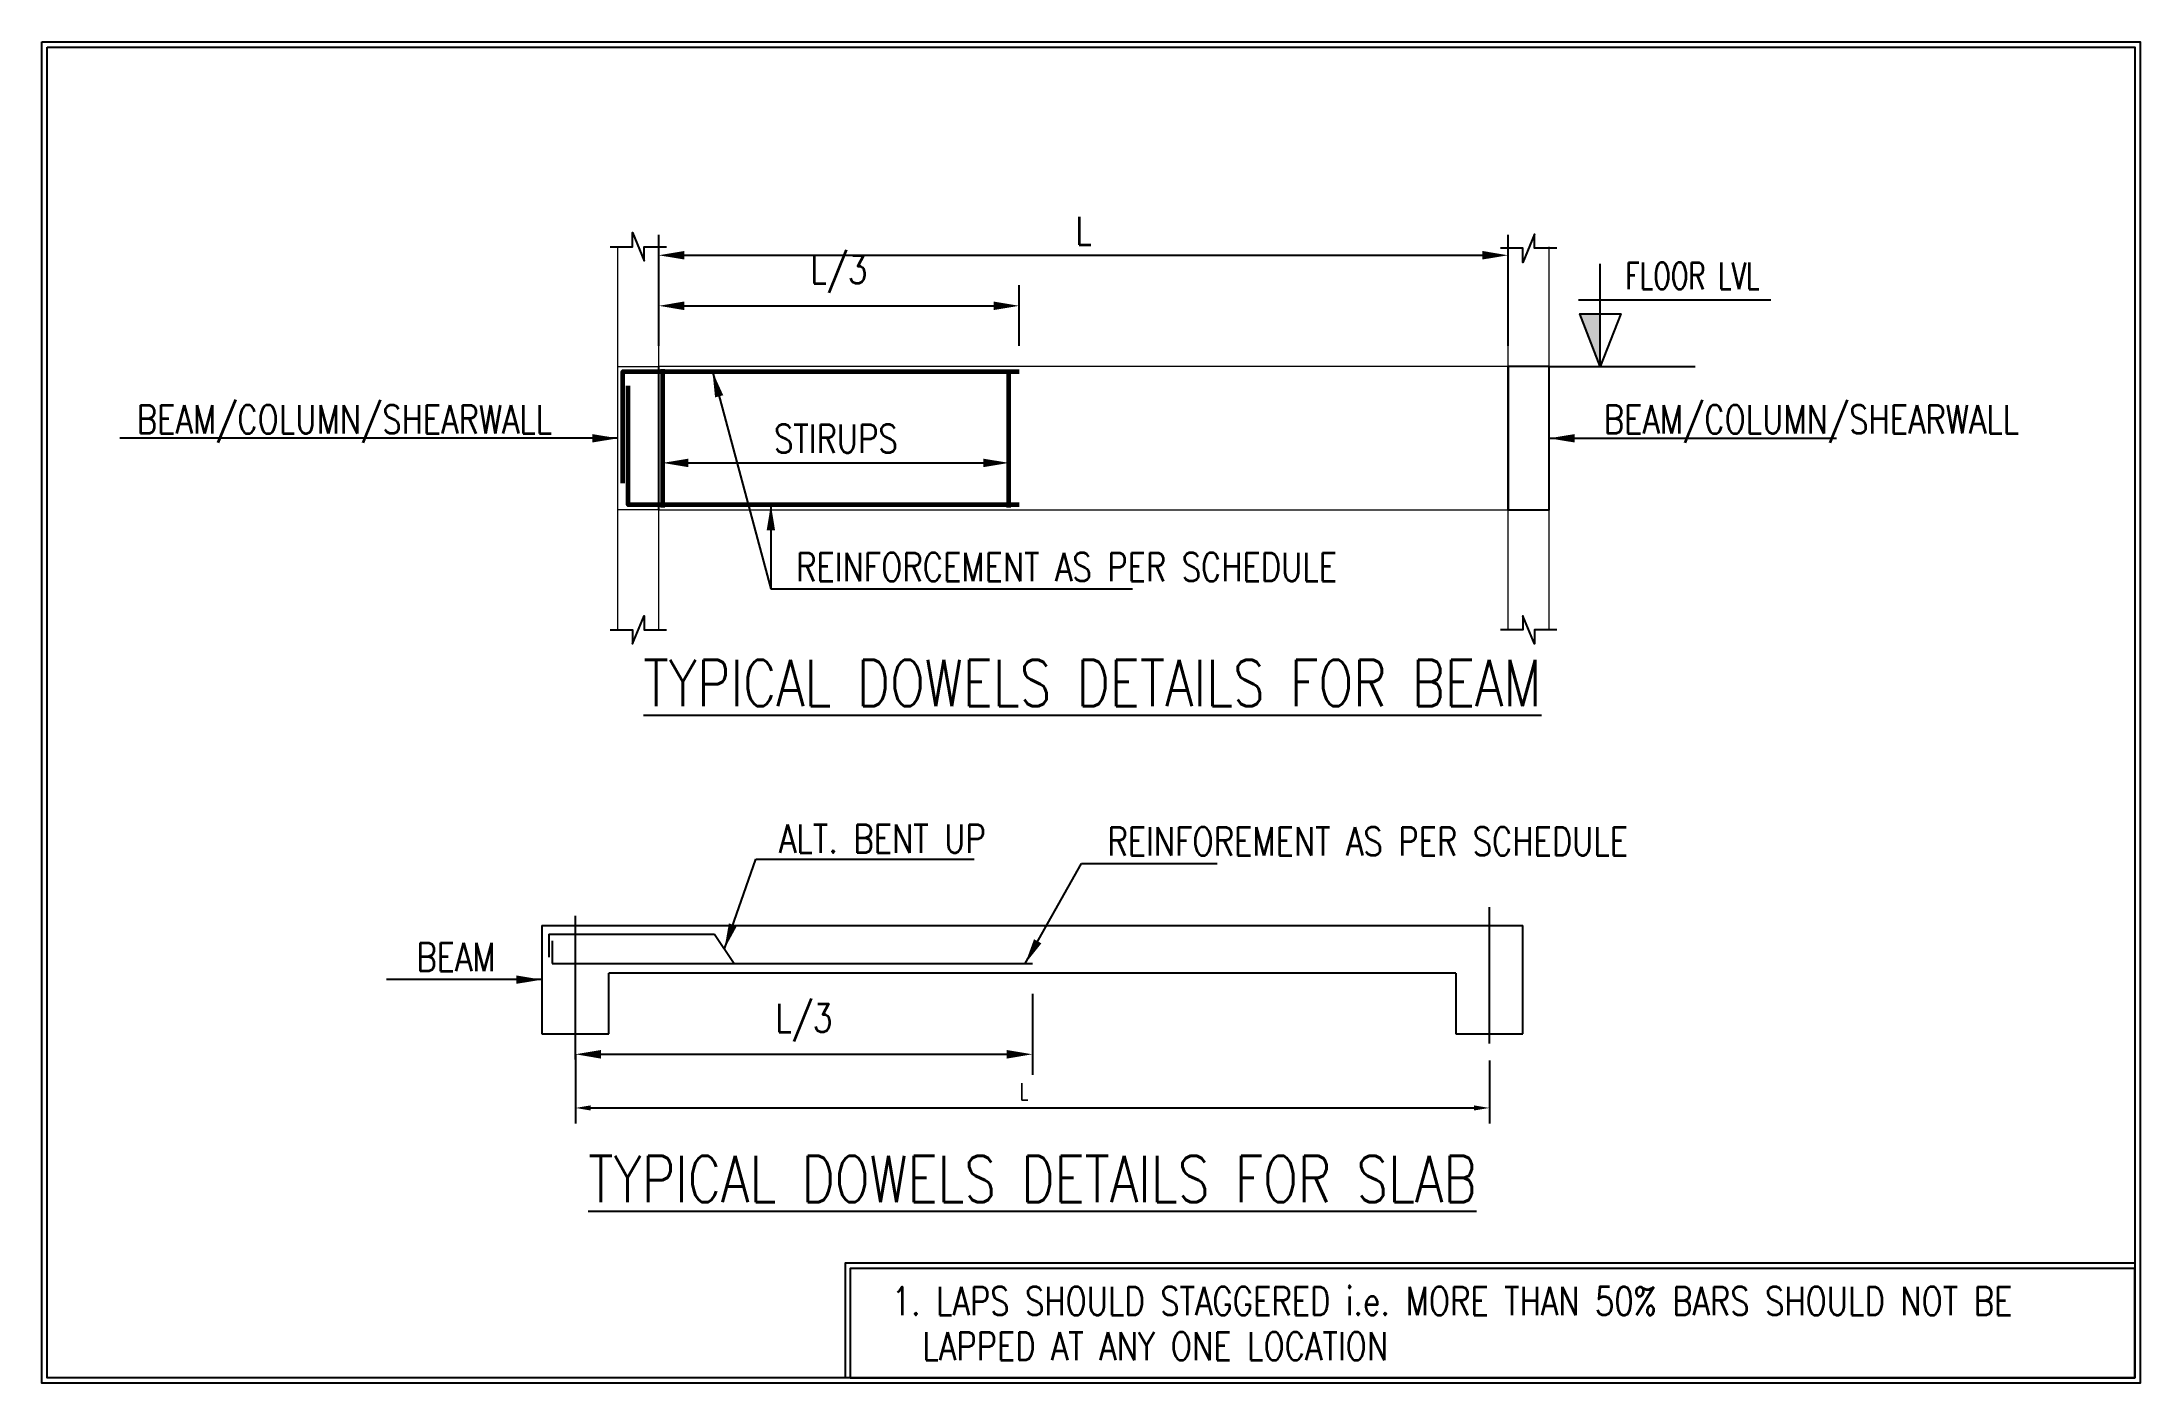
# Model space of a CAD drawing. Extents: x -69352 to 1013721, y -547461 to -186867.
# Drawn here: x 134484 to 154961, y -545252 to -532163 of the extents above; entities that cross this region are included whole.
import ezdxf
from ezdxf.enums import TextEntityAlignment as Align
from ezdxf.lldxf.tags import DXFTag

# ---------------------------------------------------------------- set-up
doc = ezdxf.new("R2010")
doc.units = 0
doc.header["$LTSCALE"] = 500
doc.header["$MEASUREMENT"] = 0
doc.header["$PDMODE"] = 35
doc.header["$PDSIZE"] = -15
doc.linetypes.add('CENTER2', pattern=[1.125, 0.75, -0.125, 0.125, -0.125])
doc.layers.get('DEFPOINTS').update_dxf_attribs({"color": 4})
for name, color, linetype in [('CENTERLINE', 8, 'CENTER2'), ('DIM', 5, 'Continuous'), ('dimention', 7, 'Continuous'), ('level', 3, 'Continuous'), ('S-BEAM OUTER', 4, 'Continuous'), ('S-BRECK LINE', 8, 'Continuous'), ('S-CONCRET LINE', 4, 'Continuous'), ('S-LEVEL SECTION', 3, 'Continuous'), ('S-REINFORCEMENT', 6, 'Continuous'), ('S-RETAINING WALL HATCH', 8, 'Continuous'), ('S-SCHEDULE', 2, 'Continuous'), ('S-TEXT-1 @ 1', 4, 'Continuous'), ('S-TITIL', 6, 'Continuous')]:
    doc.layers.add(name, color=color, linetype=linetype)
doc.styles.add('ROMANS', font='simplex.shx', dxfattribs={"width": 0.8, "height": 275})
tags = doc.linetypes.add('HIDDEN', pattern=[0.375, 0.25, -0.125]).pattern_tags.tags
tags[6:7] = [DXFTag(74, 4), DXFTag(75, 0), DXFTag(340, '0'), DXFTag(46, 1.0), DXFTag(50, 0.0), DXFTag(44, 0.0), DXFTag(45, 0.0)]
tags[4:5] = [DXFTag(74, 4), DXFTag(75, 0), DXFTag(340, '0'), DXFTag(46, 1.0), DXFTag(50, 0.0), DXFTag(44, 0.0), DXFTag(45, 0.0)]
doc.dimstyles.new('Copy(2) of Standard', dxfattribs={"dimtxt": 300, "dimasz": 250, "dimexe": 75, "dimexo": 50, "dimgap": 50, "dimtad": 1, "dimdec": 0, "dimrnd": 5, "dimzin": 0, "dimdsep": 46, "dimtxsty": 'ROMANS', "dimcen": 0, "dimclrd": 5, "dimclre": 5, "dimclrt": 4, "dimadec": 0, "dimazin": 0, "dimtfac": 1, "dimtdec": 0, "dimtofl": 0, "dimtmove": 0, "dimatfit": 3, "dimfxl": 0, "dimtolj": 1, "dimtzin": 0, "dimarcsym": 0})
doc.dimstyles.new('dim100', dxfattribs={"dimtxt": 250, "dimasz": 250, "dimexe": 200, "dimexo": 200, "dimgap": 100, "dimtad": 1, "dimdec": 0, "dimzin": 0, "dimdsep": 46, "dimtxsty": 'ROMANS', "dimcen": 0, "dimclrd": 5, "dimclre": 5, "dimclrt": 4, "dimadec": 0, "dimazin": 0, "dimtfac": 1, "dimtdec": 0, "dimtix": 1, "dimtofl": 0, "dimtmove": 2, "dimatfit": 3, "dimfxl": 0, "dimtolj": 1, "dimtzin": 0, "dimlwd": -1, "dimlwe": -1, "dimarcsym": 0})

msp = doc.modelspace()

# ---------------------------------------------------------------- texts
at = {"layer": 'S-SCHEDULE', "color": 4, "style": 'ROMANS', "width": 0.7}
msp.add_text('L', height=166.667, dxfattribs=at).set_placement((144068.573, -542408.945), align=Align.MIDDLE)
at = {"layer": 'S-TEXT-1 @ 1', "style": 'ROMANS', "width": 0.8}
for s, p in [('BEAM/COLUMN/SHEARWALL', (137436.955, -535845.424)), ('BEAM/COLUMN/SHEARWALL', (151753.551, -535845.424)), ('REINFORCEMENT AS PER SCHEDULE', (144484.386, -537286.604))]:
    msp.add_text(s, height=275, dxfattribs=at).set_placement(p, align=Align.MIDDLE_CENTER)
for s, p in [('ALT. BENT UP', (142685.724, -539938.021)), ('REINFOREMENT AS PER SCHEDULE', (147423.541, -539964.123)), ('BEAM', (138523.998, -541093.912))]:
    msp.add_text(s, height=275, dxfattribs=at).set_placement(p, align=Align.MIDDLE)
for s, p in [('1. LAPS SHOULD STAGGERED i.e. MORE THAN 50%%% BARS SHOULD NOT BE ', (142776.586, -544588.742)), ('LAPPED AT ANY ONE LOCATION', (143077.329, -545029.514))]:
    msp.add_text(s, height=275, dxfattribs=at).set_placement(p)
at = {"layer": 'S-TITIL', "style": 'ROMANS', "width": 0.8}
for s, p in [('%%UTYPICAL DOWELS DETAILS FOR BEAM', (144735.839, -538418.935)), ('%%UTYPICAL DOWELS DETAILS FOR SLAB', (144150.079, -543259.793))]:
    msp.add_text(s, height=450, dxfattribs=at).set_placement(p, align=Align.MIDDLE_CENTER)

# ---------------------------------------------------------------- blocks, each defined once
blk = doc.blocks.new('*U1357')
at = {"layer": 'S-BRECK LINE'}
blk.add_lwpolyline([(-550, 0), (-113, 0), (-113, -275), (113, 275), (113, 0), (550, 0)], dxfattribs=at)
blk = doc.blocks.new('*U1358')
at = {"layer": 'level'}
blk.add_hatch(color=11, dxfattribs=at).paths.add_polyline_path([(0, 644), (-250, 644), (0, 0)])
at = {"layer": 'S-LEVEL SECTION'}
for p, q in [((0, 0), (0, 1254)), ((-266, 813), (2079, 813)), ((-250, 0), (250, 0))]:
    blk.add_line(p, q, dxfattribs=at)
blk.add_lwpolyline([(0, 0), (-250, 644), (250, 644)], close=True, dxfattribs=at)
at = {"layer": 'S-LEVEL SECTION', "style": 'ROMANS', "width": 0.7}
for tag, p in [('FLOOR', (338, 1456)), ('LVL', (182, 834))]:
    blk.add_attdef(tag, p, '', height=325, dxfattribs=at)
blk = doc.blocks.new('*D1359')
at = {"layer": 'DEFPOINTS', "color": 0}
for p in [(148793, -534245), (140504, -535330), (148793, -535330)]:
    blk.add_point(p, dxfattribs=at)
at = {"layer": 'S-REINFORCEMENT', "color": 5}
for p, q in [((140504, -535130), (140504, -534045)), ((148793, -535130), (148793, -534045)), ((140754, -534245), (148543, -534245))]:
    blk.add_line(p, q, dxfattribs=at)
for points in [[(140754, -534203), (140754, -534286), (140504, -534245)], [(148543, -534286), (148543, -534203), (148793, -534245)]]:
    blk.add_solid(points, dxfattribs=at)
at = {"layer": 'S-REINFORCEMENT', "color": 4, "lineweight": -3, "insert": (144649, -534007), "char_height": 275, "attachment_point": 5, "style": 'ROMANS'}
blk.add_mtext('\\A1;{L}', dxfattribs=at)
blk = doc.blocks.new('*D1360')
at = {"layer": 'DEFPOINTS', "color": 0}
for p in [(144021, -534738), (140504, -535330), (144021, -535330)]:
    blk.add_point(p, dxfattribs=at)
at = {"layer": 'S-REINFORCEMENT', "color": 5}
for p, q in [((140504, -535130), (140504, -534538)), ((144021, -535130), (144021, -534538)), ((140754, -534738), (143771, -534738))]:
    blk.add_line(p, q, dxfattribs=at)
for points in [[(140754, -534696), (140754, -534780), (140504, -534738)], [(143771, -534780), (143771, -534696), (144021, -534738)]]:
    blk.add_solid(points, dxfattribs=at)
at = {"layer": 'S-REINFORCEMENT', "color": 4, "lineweight": -3, "insert": (142262, -534429), "char_height": 275, "attachment_point": 5, "style": 'ROMANS'}
blk.add_mtext('\\A1;{L/3}', dxfattribs=at)
blk = doc.blocks.new('*D1361')
at = {"layer": 'DEFPOINTS', "color": 0}
for p in [(140543, -536031), (143922, -536037), (143922, -536271)]:
    blk.add_point(p, dxfattribs=at)
at = {"layer": 'S-REINFORCEMENT', "color": 5}
for p, q in [((140543, -536231), (140543, -536471)), ((140793, -536271), (143672, -536271)), ((143922, -536237), (143922, -536471))]:
    blk.add_line(p, q, dxfattribs=at)
for points in [[(140793, -536230), (140793, -536313), (140543, -536271)], [(143672, -536313), (143672, -536230), (143922, -536271)]]:
    blk.add_solid(points, dxfattribs=at)
at = {"layer": 'S-REINFORCEMENT', "color": 4, "lineweight": -3, "insert": (142232, -536034), "char_height": 275, "attachment_point": 5, "style": 'ROMANS'}
blk.add_mtext('\\A1;{STIRUPS}', dxfattribs=at)
blk = doc.blocks.new('*D1362')
at = {"layer": 'DEFPOINTS', "color": 0}
for p in [(144150, -541252), (139690, -541845), (144150, -542043)]:
    blk.add_point(p, dxfattribs=at)
at = {"layer": 'S-REINFORCEMENT', "color": 5}
for p, q in [((144150, -541452), (144150, -542243)), ((139690, -542045), (139690, -542243)), ((139940, -542043), (143900, -542043))]:
    blk.add_line(p, q, dxfattribs=at)
for points in [[(139940, -542001), (139940, -542085), (139690, -542043)], [(143900, -542085), (143900, -542001), (144150, -542043)]]:
    blk.add_solid(points, dxfattribs=at)
at = {"layer": 'S-REINFORCEMENT', "color": 4, "lineweight": -3, "insert": (141920, -541734), "char_height": 275, "attachment_point": 5, "style": 'ROMANS'}
blk.add_mtext('\\A1;{L/3}', dxfattribs=at)

# ---------------------------------------------------------------- dimensions: what is measured, and where the dimension line sits
at = {"layer": 'S-REINFORCEMENT', "color": 130, "lineweight": -3}
dim = msp.add_linear_dim(base=(148792.757, -534244.646), p1=(140504.377, -535330.136), p2=(148792.757, -535330.136), text='{L}', dimstyle='dim100', override={"dimtxsty": 'ROMANS', "dimarcsym": 1}, dxfattribs=at)
dim.commit()
dim.dimension.update_dxf_attribs({"geometry": '*D1359', "text_midpoint": (144648.567, -534007.146)})
at = {"layer": 'S-REINFORCEMENT', "color": 3, "lineweight": -3}
for base, p1, p2, text, picture, middle in [((144020.611, -534738.112), (140504.377, -535330.136), (144020.611, -535330.136), '{L/3}', '*D1360', (142262.494, -534428.588)), ((143921.623, -536271.409), (140543.001, -536031.176), (143921.623, -536037.484), '{STIRUPS}', '*D1361', (142232.312, -536033.909)), ((144150.079, -542043.125), (139689.996, -541844.542), (144150.079, -541252.323), '{L/3}', '*D1362', (141920.038, -541733.602))]:
    dim = msp.add_linear_dim(base=base, p1=p1, p2=p2, text=text, dimstyle='dim100', override={"dimtxsty": 'ROMANS', "dimarcsym": 1}, dxfattribs=at)
    dim.commit()
    dim.dimension.update_dxf_attribs({"geometry": picture, "text_midpoint": middle})

# ---------------------------------------------------------------- linework, layer by layer
at = {"layer": 'CENTERLINE', "ltscale": 500}
msp.add_line((139689.999, -542093.478), (139689.999, -540690.329), dxfattribs=at)
at = {"layer": 'CENTERLINE', "color": 8, "ltscale": 500}
msp.add_line((148610.443, -541938.194), (148610.443, -540606.673), dxfattribs=at)
at = {"layer": 'dimention', "color": 5, "linetype": 'ByBlock'}
msp.add_line((139689.999, -542093.478), (139689.999, -542717.366), dxfattribs=at)
at = {"layer": 'dimention', "color": 5}
for p, q in [((148610.443, -542103.246), (148610.443, -542717.366)), ((139840.617, -542566.755), (148459.824, -542566.755))]:
    msp.add_line(p, q, dxfattribs=at)
at = {"layer": 'dimention', "color": 5, "linetype": 'ByBlock'}
msp.add_solid([(139840.617, -542541.647), (139840.617, -542591.854), (139689.999, -542566.755)], dxfattribs=at)
at = {"layer": 'dimention', "color": 5}
msp.add_solid([(148459.824, -542541.647), (148459.824, -542591.854), (148610.443, -542566.755)], dxfattribs=at)
at = {"layer": 'S-BEAM OUTER', "color": 8, "linetype": 'HIDDEN', "ltscale": 500}
msp.add_line((140504.377, -536730.136), (140504.377, -535330.136), dxfattribs=at)
at = {"layer": 'S-BEAM OUTER', "color": 130, "lineweight": 0}
for p, q in [((148792.757, -535330.136), (140504.377, -535330.136)), ((148792.757, -536730.136), (148792.757, -535330.136)), ((140504.377, -536730.136), (148792.757, -536730.136))]:
    msp.add_line(p, q, dxfattribs=at)
at = {"layer": 'S-BEAM OUTER', "color": 130, "linetype": 'HIDDEN', "ltscale": 500}
msp.add_line((148792.757, -536730.136), (148792.757, -535330.136), dxfattribs=at)
at = {"layer": 'S-BEAM OUTER', "color": 130, "lineweight": 0}
msp.add_lwpolyline([(140504.377, -536730.136), (140104.377, -536730.136), (140104.377, -535330.136), (140504.377, -535330.136)], close=True, dxfattribs=at)
at = {"layer": 'S-CONCRET LINE', "color": 10, "lineweight": 0}
for p, q in [((140104.377, -537900.884), (140104.377, -534161.467)), ((140504.377, -535330.136), (140504.377, -534161.467)), ((148792.757, -535330.136), (148792.757, -534161.467)), ((149192.757, -537900.884), (149192.757, -534161.467)), ((140504.377, -537900.884), (140504.377, -536730.136)), ((148792.757, -537900.884), (148792.757, -536730.136))]:
    msp.add_line(p, q, dxfattribs=at)
at = {"layer": 'S-CONCRET LINE', "color": 130}
for p, q in [((139362.495, -540784.78), (148937.664, -540784.78)), ((139362.495, -540784.78), (139362.495, -541844.542)), ((148937.664, -541844.542), (148937.664, -540784.78)), ((140017.497, -541844.542), (140017.497, -541252.323)), ((148282.662, -541252.323), (140017.497, -541252.323)), ((148282.662, -541252.323), (148282.662, -541844.542)), ((139362.495, -541844.542), (140017.497, -541844.542)), ((148282.662, -541844.542), (148937.664, -541844.542))]:
    msp.add_line(p, q, dxfattribs=at)
at = {"layer": 'S-REINFORCEMENT', "color": 3, "lineweight": 60}
for p, q in [((140543.001, -536707.455), (140543.001, -535354.896)), ((143921.623, -536707.455), (143921.623, -535367.513))]:
    msp.add_line(p, q, dxfattribs=at)
at = {"layer": 'S-REINFORCEMENT', "color": 3, "lineweight": -3}
msp.add_line((149192.757, -535330.136), (150617.384, -535330.136), dxfattribs=at)
at = {"layer": 'S-REINFORCEMENT'}
for p, q in [((139430.234, -540870.313), (141047.648, -540870.313)), ((139430.234, -540870.313), (139430.234, -541093.574)), ((139465.092, -540934.656), (139465.092, -541157.919)), ((141047.648, -540870.313), (141241.451, -541157.919)), ((139465.092, -541157.919), (144150.079, -541157.919))]:
    msp.add_line(p, q, dxfattribs=at)
at = {"layer": 'S-REINFORCEMENT', "color": 3, "lineweight": -3}
for points in [[(134484.215, -532162.936), (154960.545, -532162.936), (154960.545, -545251.559), (134484.215, -545251.559)], [(134534.215, -532212.936), (154910.545, -532212.936), (154910.545, -545201.559), (134534.215, -545201.559)], [(142372.706, -545201.559), (154910.545, -545201.559), (154910.545, -544132.059), (142372.706, -544132.059)]]:
    msp.add_lwpolyline(points, close=True, dxfattribs=at)
at = {"layer": 'S-REINFORCEMENT', "lineweight": 60}
for points in [[(140154.377, -536469.451), (140154.377, -535380.136), (140504.377, -535380.136)], [(140504.377, -535380.136), (144020.611, -535380.136)], [(144020.611, -536680.136), (140204.377, -536680.136), (140204.377, -535517.489)]]:
    msp.add_lwpolyline(points, dxfattribs=at)
at = {"layer": 'S-REINFORCEMENT', "color": 130, "lineweight": -3}
msp.add_lwpolyline([(148792.757, -536730.136), (149192.757, -536730.136), (149192.757, -535330.136), (148792.757, -535330.136)], close=True, dxfattribs=at)
at = {"layer": 'S-REINFORCEMENT', "color": 3, "lineweight": -3}
msp.add_lwpolyline([(154910.545, -544082.059), (142322.706, -544082.059), (142322.706, -545201.559)], dxfattribs=at)

# ---------------------------------------------------------------- block references
at = {"layer": 'S-LEVEL SECTION', "color": 2}
ref = msp.add_blockref('*U1358', (149692.778, -535330.136), dxfattribs=dict(at, xscale=0.7999999999999998, yscale=0.7999999999999998, zscale=0.7999999999999998))
ref.add_attrib('FLOOR', ' FLOOR LVL', (149812.097, -534575.836), dxfattribs={"height": 260, "style": 'ROMANS', "width": 0.7})
at = {"layer": 'S-RETAINING WALL HATCH', "xscale": -0.5, "yscale": 0.5, "zscale": 0.5, "rotation": 180}
msp.add_blockref('*U1357', (140304.377, -534161.467), dxfattribs=at)
at = {"layer": 'S-RETAINING WALL HATCH', "color": 8, "xscale": 0.5, "yscale": 0.5, "zscale": 0.5, "rotation": 180}
msp.add_blockref('*U1357', (148992.757, -534176.733), dxfattribs=at)
at = {"layer": 'S-RETAINING WALL HATCH', "xscale": 0.5, "yscale": 0.5, "zscale": 0.5}
msp.add_blockref('*U1357', (140304.377, -537900.884), dxfattribs=at)
at = {"layer": 'S-RETAINING WALL HATCH', "color": 8, "xscale": -0.5, "yscale": 0.5, "zscale": 0.5}
msp.add_blockref('*U1357', (148992.757, -537900.884), dxfattribs=at)

msp.set_redraw_order([(e.dxf.handle, doc.entitydb.next_handle()) for e in msp.query("TEXT MTEXT ATTDEF DIMENSION ARC_DIMENSION")])  # texts and dimensions are drawn at this point

# ---------------------------------------------------------------- leaders
at = {"layer": 'DIM'}
msp.add_leader([(144079.864, -541157.919), (144629.792, -540180.846), (145952.371, -540180.846)], dimstyle='Copy(2) of Standard', override={"dimgap": 10, "dimtad": 0, "dimfxl": 60}, dxfattribs=at)
at = {"layer": 'S-REINFORCEMENT', "color": 3, "lineweight": -3}
for points in [[(141028.348, -535380.136), (141598.094, -537501.193), (145128.797, -537501.193)], [(140104.377, -536031.176), (135243.405, -536031.176)], [(149192.757, -536031.176), (151998.087, -536031.176)], [(141598.094, -536680.136), (141598.094, -537501.193), (144823.881, -537501.193)], [(141144.55, -541014.116), (141452.137, -540139.322), (143583.261, -540139.322)], [(139362.495, -541314.661), (137845.558, -541314.661)]]:
    msp.add_leader(points, dimstyle='dim100', override={"dimgap": 100, "dimtad": 0, "dimarcsym": 1}, dxfattribs=at)

doc.saveas('drawing.dxf')
